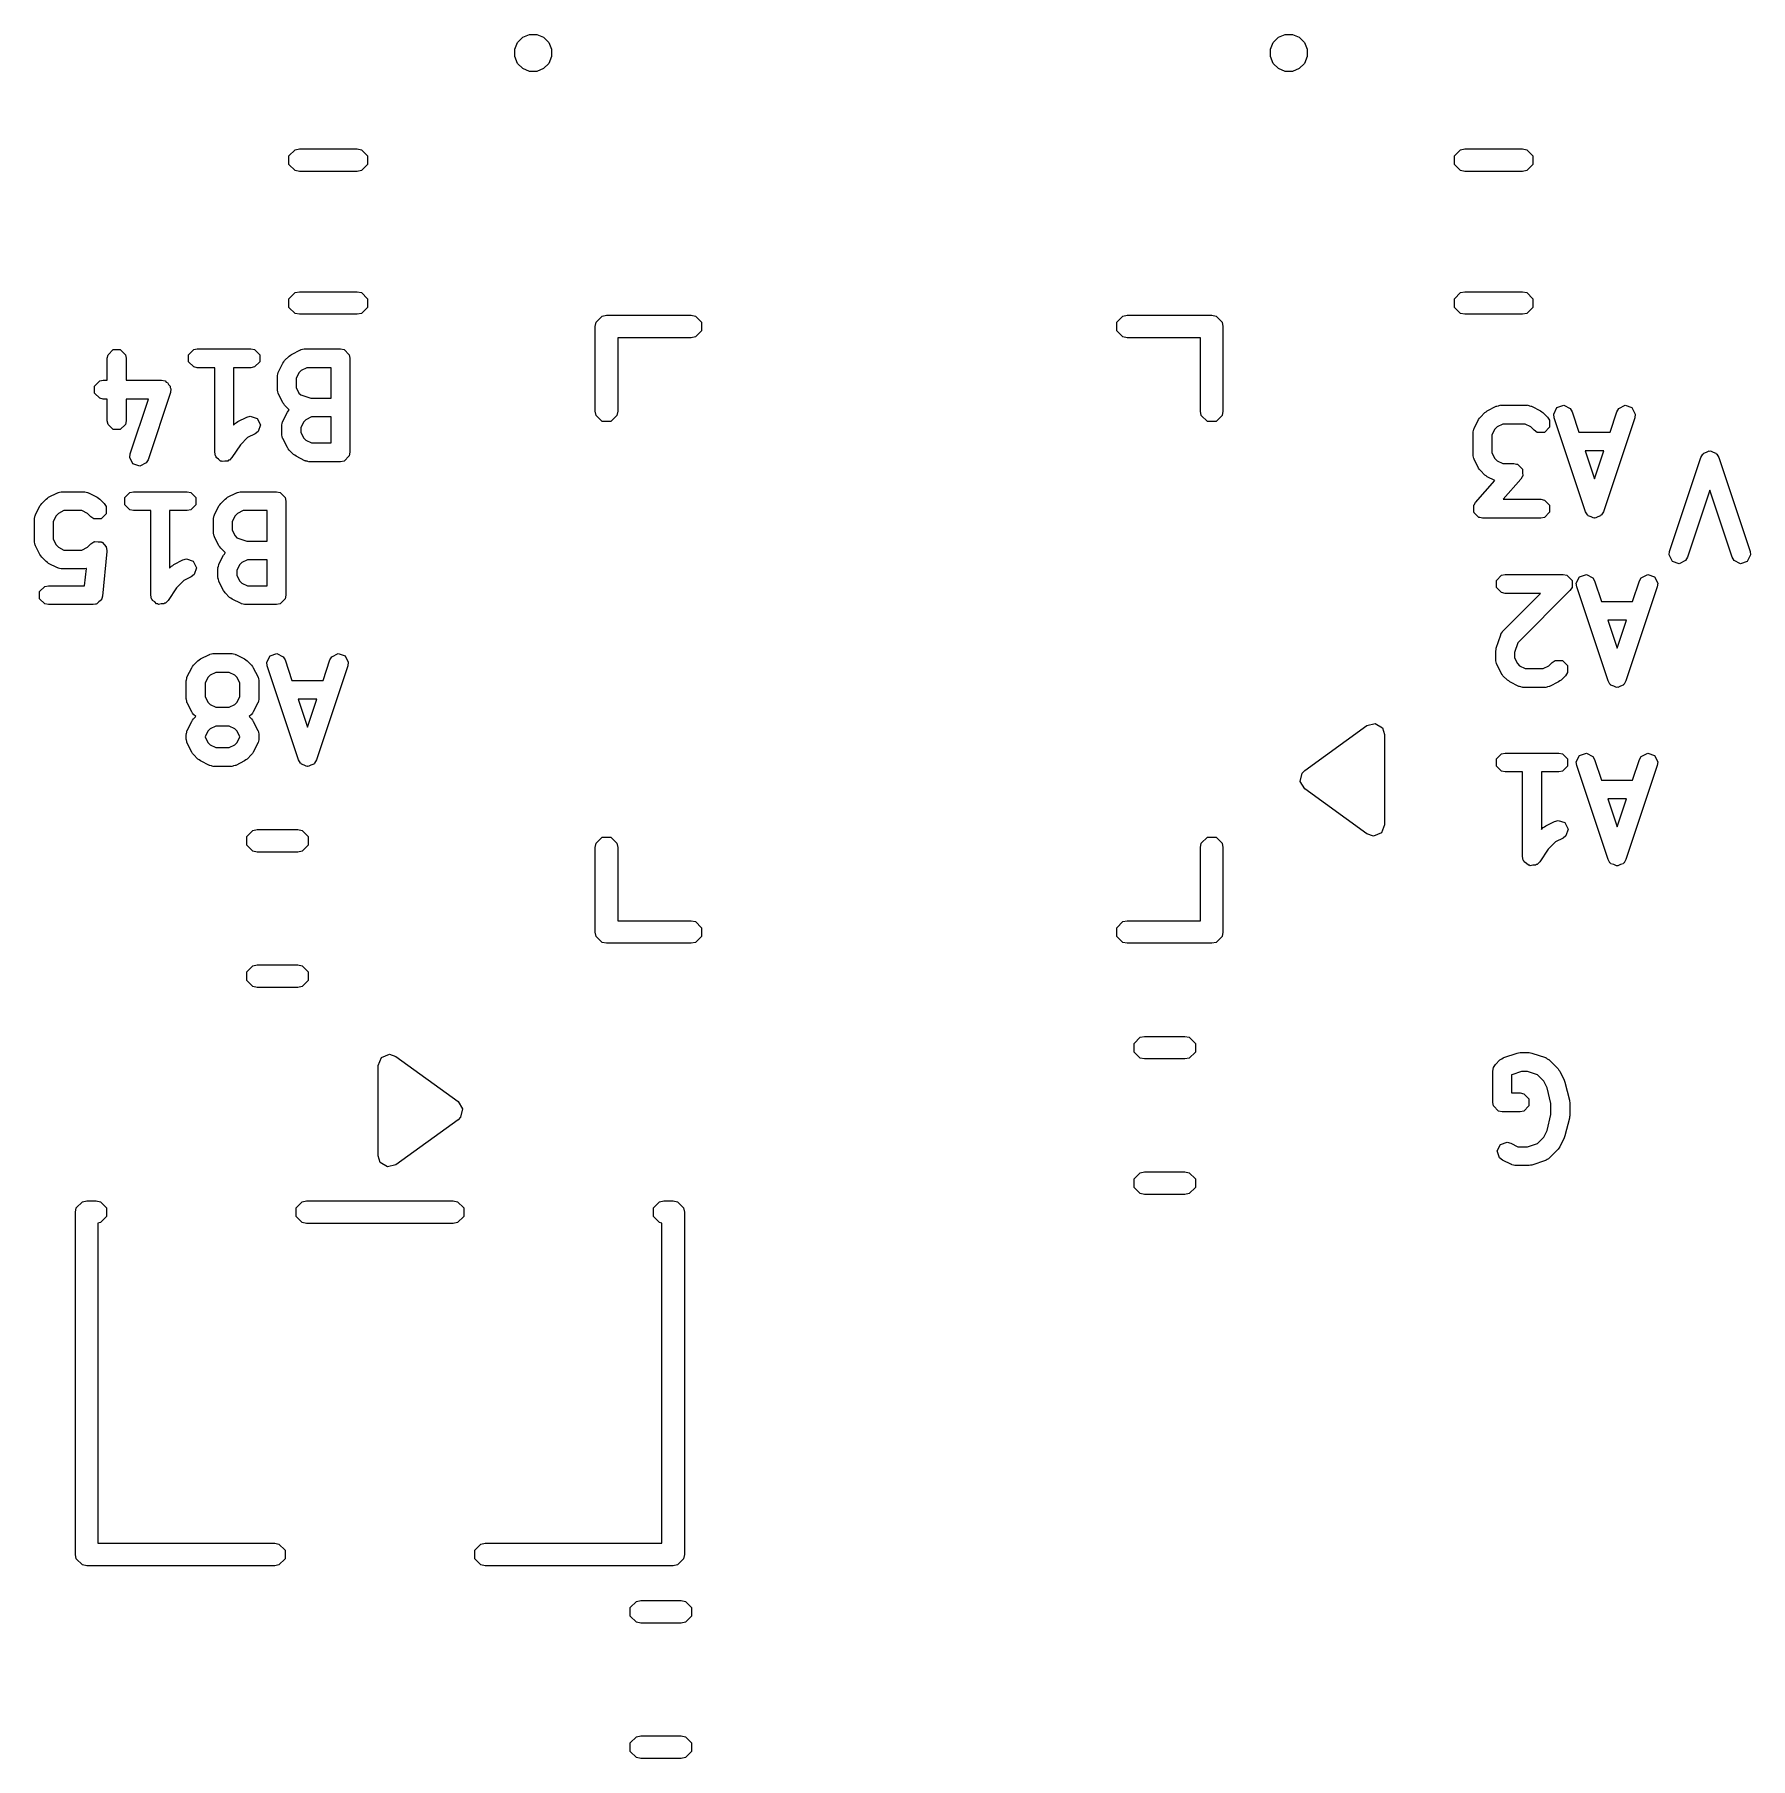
# Model space of a CAD drawing. Header units: millimetres. Extents: x 140.34 to 149.47, y -51.67 to -42.5.
import ezdxf

# ---------------------------------------------------------------- set-up
doc = ezdxf.new("R2010")
doc.units = ezdxf.units.MM
doc.layers.add('F.Silkscreen', color=41, linetype='CONTINUOUS', true_color=0xf2eda1)

msp = doc.modelspace()

# ---------------------------------------------------------------- linework, layer by layer
at = {"layer": 'F.Silkscreen', "linetype": 'CONTINUOUS'}
for p, q in [((142.906853, -42.544443), (142.934443, -42.516853)), ((142.934443, -42.516853), (142.970491, -42.501921)), ((142.970491, -42.501921), (143.009509, -42.501921)), ((143.009509, -42.501921), (143.045557, -42.516853)), ((143.045557, -42.516853), (143.073147, -42.544443)), ((146.926853, -42.544443), (146.954443, -42.516853)), ((146.954443, -42.516853), (146.990491, -42.501921)), ((146.990491, -42.501921), (147.029509, -42.501921)), ((147.029509, -42.501921), (147.065557, -42.516853)), ((147.065557, -42.516853), (147.093147, -42.544443)), ((142.891921, -42.580491), (142.906853, -42.544443)), ((142.891921, -42.619509), (142.891921, -42.580491)), ((142.906853, -42.655557), (142.891921, -42.619509)), ((143.073147, -42.544443), (143.088079, -42.580491)), ((143.088079, -42.619509), (143.073147, -42.655557)), ((143.088079, -42.580491), (143.088079, -42.619509)), ((146.911921, -42.580491), (146.926853, -42.544443)), ((146.911921, -42.619509), (146.911921, -42.580491)), ((146.926853, -42.655557), (146.911921, -42.619509)), ((147.093147, -42.544443), (147.108079, -42.580491)), ((147.108079, -42.619509), (147.093147, -42.655557)), ((147.108079, -42.580491), (147.108079, -42.619509)), ((142.934443, -42.683147), (142.906853, -42.655557)), ((142.970491, -42.698079), (142.934443, -42.683147)), ((143.009509, -42.698079), (142.970491, -42.698079)), ((143.045557, -42.683147), (143.009509, -42.698079)), ((143.073147, -42.655557), (143.045557, -42.683147)), ((146.954443, -42.683147), (146.926853, -42.655557)), ((146.990491, -42.698079), (146.954443, -42.683147)), ((147.029509, -42.698079), (146.990491, -42.698079)), ((147.065557, -42.683147), (147.029509, -42.698079)), ((147.093147, -42.655557), (147.065557, -42.683147)), ((141.690926, -43.147039), (141.723398, -43.114567)), ((141.690926, -43.192961), (141.690926, -43.147039)), ((141.723398, -43.114567), (141.746359, -43.11)), ((141.746359, -43.11), (142.053641, -43.11)), ((142.053641, -43.11), (142.076602, -43.114567)), ((142.076602, -43.114567), (142.109074, -43.147039)), ((142.109074, -43.147039), (142.109074, -43.192961)), ((147.890926, -43.147039), (147.923398, -43.114567)), ((147.890926, -43.192961), (147.890926, -43.147039)), ((147.923398, -43.114567), (147.946359, -43.11)), ((147.946359, -43.11), (148.253641, -43.11)), ((148.253641, -43.11), (148.276602, -43.114567)), ((148.276602, -43.114567), (148.309074, -43.147039)), ((148.309074, -43.147039), (148.309074, -43.192961)), ((141.723398, -43.225433), (141.690926, -43.192961)), ((141.746359, -43.23), (141.723398, -43.225433)), ((142.053641, -43.23), (141.746359, -43.23)), ((142.076602, -43.225433), (142.053641, -43.23)), ((142.109074, -43.192961), (142.076602, -43.225433)), ((147.923398, -43.225433), (147.890926, -43.192961)), ((147.946359, -43.23), (147.923398, -43.225433)), ((148.253641, -43.23), (147.946359, -43.23)), ((148.276602, -43.225433), (148.253641, -43.23)), ((148.309074, -43.192961), (148.276602, -43.225433)), ((141.690926, -43.907039), (141.723398, -43.874567)), ((141.690926, -43.952961), (141.690926, -43.907039)), ((141.723398, -43.874567), (141.746359, -43.87)), ((141.746359, -43.87), (142.053641, -43.87)), ((142.053641, -43.87), (142.076602, -43.874567)), ((142.076602, -43.874567), (142.109074, -43.907039)), ((142.109074, -43.907039), (142.109074, -43.952961)), ((147.890926, -43.907039), (147.923398, -43.874567)), ((147.890926, -43.952961), (147.890926, -43.907039)), ((147.923398, -43.874567), (147.946359, -43.87)), ((147.946359, -43.87), (148.253641, -43.87)), ((148.253641, -43.87), (148.276602, -43.874567)), ((148.276602, -43.874567), (148.309074, -43.907039)), ((148.309074, -43.907039), (148.309074, -43.952961)), ((141.723398, -43.985433), (141.690926, -43.952961)), ((141.746359, -43.99), (141.723398, -43.985433)), ((142.053641, -43.99), (141.746359, -43.99)), ((142.076602, -43.985433), (142.053641, -43.99)), ((142.109074, -43.952961), (142.076602, -43.985433)), ((143.324567, -44.032039), (143.357039, -43.999567)), ((143.357039, -43.999567), (143.38, -43.995)), ((143.38, -43.995), (143.83, -43.995)), ((143.83, -43.995), (143.852961, -43.999567)), ((143.852961, -43.999567), (143.885433, -44.032039)), ((146.094567, -44.032039), (146.127039, -43.999567)), ((146.127039, -43.999567), (146.15, -43.995)), ((146.15, -43.995), (146.6, -43.995)), ((146.6, -43.995), (146.622961, -43.999567)), ((146.622961, -43.999567), (146.655433, -44.032039)), ((147.923398, -43.985433), (147.890926, -43.952961)), ((147.946359, -43.99), (147.923398, -43.985433)), ((148.253641, -43.99), (147.946359, -43.99)), ((148.276602, -43.985433), (148.253641, -43.99)), ((148.309074, -43.952961), (148.276602, -43.985433)), ((143.32, -44.055), (143.324567, -44.032039)), ((143.32, -44.505), (143.32, -44.055)), ((143.885433, -44.077961), (143.852961, -44.110433)), ((143.885433, -44.032039), (143.885433, -44.077961)), ((146.094567, -44.077961), (146.094567, -44.032039)), ((146.127039, -44.110433), (146.094567, -44.077961)), ((146.655433, -44.032039), (146.66, -44.055)), ((146.66, -44.055), (146.66, -44.505)), ((140.728493, -44.204756), (140.755553, -44.177696)), ((140.755553, -44.177696), (140.793821, -44.177696)), ((140.793821, -44.177696), (140.820881, -44.204756)), ((141.157064, -44.204756), (141.184124, -44.177696)), ((141.184124, -44.177696), (141.203258, -44.17389)), ((141.203258, -44.17389), (141.488972, -44.17389)), ((141.488972, -44.17389), (141.508106, -44.177696)), ((141.508106, -44.177696), (141.535166, -44.204756)), ((141.704707, -44.202979), (141.752326, -44.179169)), ((141.752326, -44.179169), (141.754741, -44.178507)), ((141.754741, -44.178507), (141.755553, -44.177696)), ((141.755553, -44.177696), (141.763414, -44.176132)), ((141.763414, -44.176132), (141.771142, -44.174016)), ((141.771142, -44.174016), (141.77223, -44.174378)), ((141.77223, -44.174378), (141.774687, -44.17389)), ((141.774687, -44.17389), (141.965163, -44.17389)), ((141.965163, -44.17389), (141.984297, -44.177696)), ((141.984297, -44.177696), (142.011357, -44.204756)), ((143.83, -44.115), (143.44, -44.115)), ((143.44, -44.115), (143.44, -44.505)), ((143.852961, -44.110433), (143.83, -44.115)), ((146.15, -44.115), (146.127039, -44.110433)), ((146.54, -44.115), (146.15, -44.115)), ((146.54, -44.505), (146.54, -44.115)), ((140.724687, -44.22389), (140.728493, -44.204756)), ((140.724687, -44.340557), (140.724687, -44.22389)), ((140.820881, -44.204756), (140.824687, -44.22389)), ((140.824687, -44.22389), (140.824687, -44.340557)), ((141.157064, -44.243024), (141.157064, -44.204756)), ((141.184124, -44.270084), (141.157064, -44.243024)), ((141.203258, -44.27389), (141.184124, -44.270084)), ((141.296115, -44.27389), (141.203258, -44.27389)), ((141.296115, -44.72389), (141.296115, -44.27389)), ((141.488972, -44.27389), (141.396115, -44.27389)), ((141.396115, -44.27389), (141.396115, -44.579369)), ((141.508106, -44.270084), (141.488972, -44.27389)), ((141.535166, -44.243024), (141.508106, -44.270084)), ((141.535166, -44.204756), (141.535166, -44.243024)), ((141.634727, -44.296768), (141.658536, -44.249149)), ((141.658536, -44.249149), (141.663452, -44.242814)), ((141.663452, -44.242814), (141.667903, -44.236153)), ((141.667903, -44.236153), (141.691714, -44.212344)), ((141.691714, -44.212344), (141.698372, -44.207895)), ((141.698372, -44.207895), (141.704707, -44.202979)), ((141.78649, -44.27389), (141.756686, -44.288792)), ((141.915163, -44.27389), (141.78649, -44.27389)), ((141.915163, -44.435795), (141.915163, -44.27389)), ((142.011357, -44.204756), (142.015163, -44.22389)), ((142.015163, -44.22389), (142.015163, -44.72389)), ((140.657065, -44.371423), (140.684125, -44.344363)), ((140.657065, -44.409691), (140.657065, -44.371423)), ((140.684125, -44.344363), (140.703259, -44.340557)), ((140.703259, -44.340557), (140.724687, -44.340557)), ((140.824687, -44.340557), (141.012782, -44.340557)), ((141.012782, -44.340557), (141.031916, -44.344363)), ((141.031916, -44.344363), (141.037734, -44.350181)), ((141.037734, -44.350181), (141.045542, -44.352784)), ((141.045542, -44.352784), (141.050747, -44.363194)), ((141.050747, -44.363194), (141.058976, -44.371423)), ((141.058976, -44.371423), (141.058976, -44.379652)), ((141.629449, -44.319128), (141.629937, -44.316671)), ((141.629449, -44.390557), (141.629449, -44.319128)), ((141.629575, -44.315584), (141.631691, -44.307854)), ((141.629937, -44.316671), (141.629575, -44.315584)), ((141.631691, -44.307854), (141.633255, -44.299994)), ((141.633255, -44.299994), (141.634065, -44.299183)), ((141.634065, -44.299183), (141.634727, -44.296768)), ((141.74435, -44.301128), (141.729449, -44.330931)), ((141.729449, -44.330931), (141.729449, -44.378753)), ((141.756686, -44.288792), (141.74435, -44.301128)), ((140.684125, -44.436751), (140.657065, -44.409691)), ((140.703259, -44.440557), (140.684125, -44.436751)), ((140.724687, -44.440557), (140.703259, -44.440557)), ((140.724687, -44.557223), (140.724687, -44.440557)), ((140.943411, -44.440557), (140.824687, -44.440557)), ((140.824687, -44.440557), (140.824687, -44.557223)), ((140.846301, -44.731889), (140.943411, -44.440557)), ((141.060216, -44.406368), (140.941169, -44.763511)), ((141.058976, -44.379652), (141.062656, -44.387012)), ((141.062656, -44.387012), (141.060216, -44.406368)), ((141.629937, -44.393013), (141.629449, -44.390557)), ((141.629575, -44.394101), (141.629937, -44.393013)), ((141.631691, -44.40183), (141.629575, -44.394101)), ((141.633255, -44.409691), (141.631691, -44.40183)), ((141.634065, -44.410501), (141.633255, -44.409691)), ((141.634727, -44.412917), (141.634065, -44.410501)), ((141.658536, -44.460536), (141.634727, -44.412917)), ((141.663452, -44.46687), (141.658536, -44.460536)), ((141.729449, -44.378753), (141.74435, -44.408556)), ((141.74435, -44.408556), (141.754077, -44.418283)), ((141.754077, -44.418283), (141.80661, -44.435795)), ((141.80661, -44.435795), (141.915163, -44.435795)), ((141.418993, -44.56012), (141.466611, -44.536312)), ((141.466611, -44.536312), (141.485427, -44.531159)), ((141.485427, -44.531159), (141.521732, -44.543261)), ((141.521732, -44.543261), (141.538846, -44.577489)), ((141.658537, -44.558672), (141.682347, -44.511053)), ((141.667903, -44.473532), (141.663452, -44.46687)), ((141.691714, -44.497341), (141.667903, -44.473532)), ((141.682347, -44.511053), (141.68726, -44.504721)), ((141.68726, -44.504721), (141.691712, -44.498059)), ((141.691712, -44.498059), (141.692143, -44.497627)), ((141.692143, -44.497627), (141.691714, -44.497341)), ((141.780493, -44.550697), (141.76816, -44.563032)), ((141.8103, -44.535795), (141.780493, -44.550697)), ((141.915163, -44.535795), (141.8103, -44.535795)), ((141.915163, -44.67389), (141.915163, -44.535795)), ((143.324567, -44.527961), (143.32, -44.505)), ((143.357039, -44.560433), (143.324567, -44.527961)), ((143.435433, -44.527961), (143.402961, -44.560433)), ((143.44, -44.505), (143.435433, -44.527961)), ((146.544567, -44.527961), (146.54, -44.505)), ((146.577039, -44.560433), (146.544567, -44.527961)), ((146.655433, -44.527961), (146.622961, -44.560433)), ((146.66, -44.505), (146.655433, -44.527961)), ((147.996305, -44.596767), (148.020115, -44.549148)), ((148.020115, -44.549148), (148.02503, -44.542813)), ((148.02503, -44.542813), (148.029481, -44.536154)), ((148.029481, -44.536154), (148.05329, -44.512345)), ((148.05329, -44.512345), (148.059949, -44.507894)), ((148.059949, -44.507894), (148.066284, -44.502979)), ((148.066284, -44.502979), (148.113903, -44.479169)), ((148.113903, -44.479169), (148.116318, -44.478507)), ((148.116318, -44.478507), (148.11713, -44.477696)), ((148.11713, -44.477696), (148.124991, -44.476132)), ((148.124991, -44.476132), (148.132719, -44.474016)), ((148.132719, -44.474016), (148.133807, -44.474378)), ((148.133807, -44.474378), (148.136264, -44.47389)), ((148.136264, -44.47389), (148.279121, -44.47389)), ((148.279121, -44.47389), (148.281577, -44.474378)), ((148.281577, -44.474378), (148.282666, -44.474016)), ((148.282666, -44.474016), (148.290393, -44.476132)), ((148.290393, -44.476132), (148.298255, -44.477696)), ((148.298255, -44.477696), (148.299066, -44.478507)), ((148.299066, -44.478507), (148.301482, -44.479169)), ((148.301482, -44.479169), (148.349101, -44.502979)), ((148.349101, -44.502979), (148.355432, -44.507892)), ((148.355432, -44.507892), (148.362095, -44.512344)), ((148.362095, -44.512344), (148.385905, -44.536153)), ((148.385905, -44.536153), (148.396744, -44.552374)), ((148.396744, -44.552374), (148.396744, -44.590643)), ((148.419723, -44.520346), (148.436837, -44.486117)), ((148.422163, -44.539701), (148.419723, -44.520346)), ((148.58883, -45.039701), (148.422163, -44.539701)), ((148.436837, -44.486117), (148.473141, -44.474016)), ((148.473141, -44.474016), (148.50737, -44.49113)), ((148.50737, -44.49113), (148.517031, -44.508079)), ((148.517031, -44.508079), (148.553254, -44.616747)), ((148.850364, -44.539701), (148.683698, -45.039701)), ((148.719273, -44.616747), (148.755496, -44.508079)), ((148.755496, -44.508079), (148.765157, -44.49113)), ((148.765157, -44.49113), (148.799386, -44.474016)), ((148.799386, -44.474016), (148.83569, -44.486117)), ((148.83569, -44.486117), (148.852804, -44.520346)), ((148.852804, -44.520346), (148.850364, -44.539701)), ((140.728493, -44.576357), (140.724687, -44.557223)), ((140.755553, -44.603417), (140.728493, -44.576357)), ((140.793821, -44.603417), (140.755553, -44.603417)), ((140.820881, -44.576357), (140.793821, -44.603417)), ((140.824687, -44.557223), (140.820881, -44.576357)), ((141.396115, -44.579369), (141.405997, -44.569487)), ((141.405997, -44.569487), (141.412661, -44.565033)), ((141.412661, -44.565033), (141.418993, -44.56012)), ((141.47097, -44.645935), (141.432592, -44.684312)), ((141.511332, -44.625755), (141.47097, -44.645935)), ((141.526744, -44.613794), (141.511332, -44.625755)), ((141.538846, -44.577489), (141.526744, -44.613794)), ((141.653258, -44.581033), (141.653746, -44.578576)), ((141.653258, -44.628652), (141.653258, -44.581033)), ((141.653746, -44.631108), (141.653258, -44.628652)), ((141.653384, -44.577488), (141.6555, -44.56976)), ((141.653746, -44.578576), (141.653384, -44.577488)), ((141.653384, -44.632197), (141.653746, -44.631108)), ((141.6555, -44.639924), (141.653384, -44.632197)), ((141.6555, -44.56976), (141.657064, -44.561899)), ((141.657064, -44.647786), (141.6555, -44.639924)), ((141.657064, -44.561899), (141.657875, -44.561087)), ((141.657875, -44.648597), (141.657064, -44.647786)), ((141.657875, -44.561087), (141.658537, -44.558672)), ((141.76816, -44.563032), (141.753258, -44.592836)), ((141.753258, -44.592836), (141.753258, -44.616848)), ((141.753258, -44.616848), (141.76816, -44.646653)), ((141.76816, -44.646653), (141.780494, -44.658987)), ((143.402961, -44.560433), (143.357039, -44.560433)), ((146.622961, -44.560433), (146.577039, -44.560433)), ((147.991026, -44.619128), (147.991514, -44.616671)), ((147.991026, -44.738176), (147.991026, -44.619128)), ((147.991152, -44.615583), (147.993268, -44.607855)), ((147.991514, -44.616671), (147.991152, -44.615583)), ((147.993268, -44.607855), (147.994832, -44.599994)), ((147.994832, -44.599994), (147.995643, -44.599182)), ((147.995643, -44.599182), (147.996305, -44.596767)), ((148.105928, -44.601126), (148.091026, -44.630931)), ((148.091026, -44.630931), (148.091026, -44.726372)), ((148.118262, -44.588792), (148.105928, -44.601126)), ((148.148067, -44.57389), (148.118262, -44.588792)), ((148.267318, -44.57389), (148.148067, -44.57389)), ((148.297121, -44.588792), (148.267318, -44.57389)), ((148.315196, -44.606865), (148.297121, -44.588792)), ((148.331417, -44.617703), (148.315196, -44.606865)), ((148.369685, -44.617703), (148.331417, -44.617703)), ((148.396744, -44.590643), (148.369685, -44.617703)), ((148.553254, -44.616747), (148.719273, -44.616747)), ((140.843861, -44.751244), (140.846301, -44.731889)), ((141.299921, -44.743024), (141.296115, -44.72389)), ((141.432592, -44.684312), (141.387718, -44.751625)), ((141.658537, -44.651013), (141.657875, -44.648597)), ((141.682347, -44.698632), (141.658537, -44.651013)), ((141.687262, -44.704966), (141.682347, -44.698632)), ((141.691713, -44.711626), (141.687262, -44.704966)), ((141.715522, -44.735435), (141.691713, -44.711626)), ((141.722181, -44.739885), (141.715522, -44.735435)), ((141.728516, -44.744801), (141.722181, -44.739885)), ((141.780494, -44.658987), (141.810299, -44.67389)), ((141.810299, -44.67389), (141.915163, -44.67389)), ((142.015163, -44.72389), (142.011357, -44.743024)), ((147.991514, -44.740632), (147.991026, -44.738176)), ((148.091026, -44.726372), (148.105928, -44.756177)), ((148.68594, -44.716747), (148.586587, -44.716747)), ((148.586587, -44.716747), (148.636263, -44.865776)), ((148.636263, -44.865776), (148.68594, -44.716747)), ((149.202565, -44.750579), (149.212226, -44.73363)), ((149.212226, -44.73363), (149.215568, -44.731959)), ((149.215568, -44.731959), (149.217239, -44.728617)), ((149.217239, -44.728617), (149.232278, -44.723603)), ((149.232278, -44.723603), (149.246455, -44.716516)), ((149.246455, -44.716516), (149.249998, -44.717697)), ((149.249998, -44.717697), (149.253543, -44.716516)), ((149.253543, -44.716516), (149.267722, -44.723605)), ((149.267722, -44.723605), (149.282759, -44.728618)), ((149.282759, -44.728618), (149.284429, -44.731958)), ((149.284429, -44.731958), (149.287772, -44.73363)), ((149.287772, -44.73363), (149.297433, -44.750579)), ((140.860975, -44.785473), (140.843861, -44.751244)), ((140.897279, -44.797574), (140.860975, -44.785473)), ((140.931508, -44.78046), (140.897279, -44.797574)), ((140.941169, -44.763511), (140.931508, -44.78046)), ((141.303561, -44.746664), (141.299921, -44.743024)), ((141.304571, -44.751712), (141.303561, -44.746664)), ((141.316684, -44.759787), (141.304571, -44.751712)), ((141.326981, -44.770084), (141.316684, -44.759787)), ((141.332129, -44.770084), (141.326981, -44.770084)), ((141.336412, -44.772939), (141.332129, -44.770084)), ((141.350687, -44.770084), (141.336412, -44.772939)), ((141.365249, -44.770084), (141.350687, -44.770084)), ((141.368889, -44.766443), (141.365249, -44.770084)), ((141.373937, -44.765434), (141.368889, -44.766443)), ((141.387718, -44.751625), (141.373937, -44.765434)), ((141.776135, -44.768611), (141.728516, -44.744801)), ((141.77855, -44.769272), (141.776135, -44.768611)), ((141.779362, -44.770084), (141.77855, -44.769272)), ((141.787223, -44.771647), (141.779362, -44.770084)), ((141.794951, -44.773764), (141.787223, -44.771647)), ((141.796039, -44.773401), (141.794951, -44.773764)), ((141.798496, -44.77389), (141.796039, -44.773401)), ((141.965163, -44.77389), (141.798496, -44.77389)), ((141.984297, -44.770084), (141.965163, -44.77389)), ((142.011357, -44.743024), (141.984297, -44.770084)), ((147.991152, -44.741721), (147.991514, -44.740632)), ((147.993268, -44.749448), (147.991152, -44.741721)), ((147.994832, -44.75731), (147.993268, -44.749448)), ((147.995643, -44.758121), (147.994832, -44.75731)), ((147.996305, -44.760537), (147.995643, -44.758121)), ((148.020115, -44.808156), (147.996305, -44.760537)), ((148.02503, -44.81449), (148.020115, -44.808156)), ((148.029481, -44.82115), (148.02503, -44.81449)), ((148.05329, -44.844959), (148.029481, -44.82115)), ((148.105928, -44.756177), (148.118262, -44.768511)), ((148.118262, -44.768511), (148.148067, -44.783414)), ((148.148067, -44.783414), (148.207693, -44.783414)), ((148.207693, -44.783414), (148.221639, -44.786188)), ((148.221639, -44.786188), (148.223712, -44.78605)), ((148.223712, -44.78605), (148.224526, -44.786762)), ((148.224526, -44.786762), (148.226827, -44.78722)), ((148.226827, -44.78722), (148.239267, -44.79966)), ((148.239267, -44.79966), (148.252512, -44.811249)), ((148.252512, -44.811249), (148.25263, -44.813023)), ((148.25263, -44.813023), (148.253887, -44.81428)), ((148.253887, -44.81428), (148.253887, -44.831878)), ((148.253887, -44.831878), (148.255057, -44.849433)), ((149.035898, -45.250579), (149.202565, -44.750579)), ((149.297433, -44.750579), (149.464099, -45.250579)), ((148.003397, -44.990965), (148.105708, -44.874037)), ((148.059949, -44.849409), (148.05329, -44.844959)), ((148.066284, -44.854325), (148.059949, -44.849409)), ((148.105708, -44.874037), (148.066284, -44.854325)), ((148.245322, -44.866339), (148.151215, -44.97389)), ((148.252416, -44.854018), (148.245322, -44.866339)), ((148.253887, -44.852548), (148.252416, -44.854018)), ((148.255057, -44.849433), (148.253887, -44.851464)), ((148.253887, -44.851464), (148.253887, -44.852548)), ((140.342347, -45.056767), (140.366157, -45.009148)), ((140.366157, -45.009148), (140.371072, -45.002813)), ((140.371072, -45.002813), (140.375523, -44.996154)), ((140.375523, -44.996154), (140.399332, -44.972345)), ((140.399332, -44.972345), (140.405991, -44.967894)), ((140.405991, -44.967894), (140.412326, -44.962979)), ((140.412326, -44.962979), (140.459945, -44.939169)), ((140.459945, -44.939169), (140.46236, -44.938507)), ((140.46236, -44.938507), (140.463172, -44.937696)), ((140.463172, -44.937696), (140.471033, -44.936132)), ((140.471033, -44.936132), (140.478761, -44.934016)), ((140.478761, -44.934016), (140.479849, -44.934378)), ((140.479849, -44.934378), (140.482306, -44.93389)), ((140.482306, -44.93389), (140.601354, -44.93389)), ((140.601354, -44.93389), (140.60381, -44.934378)), ((140.60381, -44.934378), (140.604899, -44.934016)), ((140.604899, -44.934016), (140.612626, -44.936132)), ((140.612626, -44.936132), (140.620488, -44.937696)), ((140.620488, -44.937696), (140.621299, -44.938507)), ((140.621299, -44.938507), (140.623715, -44.939169)), ((140.623715, -44.939169), (140.671334, -44.962979)), ((140.671334, -44.962979), (140.677668, -44.967894)), ((140.677668, -44.967894), (140.684328, -44.972345)), ((140.684328, -44.972345), (140.708137, -44.996154)), ((140.708137, -44.996154), (140.718976, -45.012375)), ((140.718976, -45.012375), (140.718976, -45.050643)), ((140.817064, -44.964756), (140.844124, -44.937696)), ((140.817064, -45.003024), (140.817064, -44.964756)), ((140.844124, -45.030084), (140.817064, -45.003024)), ((140.844124, -44.937696), (140.863258, -44.93389)), ((140.863258, -44.93389), (141.148972, -44.93389)), ((141.148972, -44.93389), (141.168106, -44.937696)), ((141.168106, -44.937696), (141.195166, -44.964756)), ((141.195166, -45.003024), (141.168106, -45.030084)), ((141.195166, -44.964756), (141.195166, -45.003024)), ((141.294727, -45.056768), (141.318536, -45.009149)), ((141.318536, -45.009149), (141.323452, -45.002814)), ((141.323452, -45.002814), (141.327903, -44.996153)), ((141.327903, -44.996153), (141.351714, -44.972344)), ((141.351714, -44.972344), (141.358372, -44.967895)), ((141.358372, -44.967895), (141.364707, -44.962979)), ((141.364707, -44.962979), (141.412326, -44.939169)), ((141.412326, -44.939169), (141.414741, -44.938507)), ((141.414741, -44.938507), (141.415553, -44.937696)), ((141.415553, -44.937696), (141.423414, -44.936132)), ((141.423414, -44.936132), (141.431142, -44.934016)), ((141.431142, -44.934016), (141.43223, -44.934378)), ((141.43223, -44.934378), (141.434687, -44.93389)), ((141.434687, -44.93389), (141.625163, -44.93389)), ((141.625163, -44.93389), (141.644297, -44.937696)), ((141.644297, -44.937696), (141.671357, -44.964756)), ((141.671357, -44.964756), (141.675163, -44.98389)), ((141.675163, -44.98389), (141.675163, -45.48389)), ((147.993662, -45.007871), (147.994832, -45.005839)), ((147.994832, -45.025425), (147.993662, -45.007871)), ((147.994832, -45.004756), (147.996302, -45.003285)), ((147.994832, -45.005839), (147.994832, -45.004756)), ((147.996302, -45.003285), (148.003397, -44.990965)), ((148.151215, -44.97389), (148.35055, -44.97389)), ((148.35055, -44.97389), (148.369684, -44.977696)), ((148.369684, -44.977696), (148.396744, -45.004756)), ((148.396744, -45.004756), (148.396744, -45.043024)), ((149.249998, -44.924503), (149.130766, -45.282201)), ((149.369231, -45.282201), (149.249998, -44.924503)), ((140.337068, -45.079128), (140.337556, -45.076671)), ((140.337068, -45.198176), (140.337068, -45.079128)), ((140.337194, -45.075583), (140.33931, -45.067855)), ((140.337556, -45.076671), (140.337194, -45.075583)), ((140.33931, -45.067855), (140.340874, -45.059994)), ((140.340874, -45.059994), (140.341685, -45.059182)), ((140.341685, -45.059182), (140.342347, -45.056767)), ((140.45197, -45.061126), (140.437068, -45.090931)), ((140.437068, -45.090931), (140.437068, -45.186372)), ((140.464304, -45.048792), (140.45197, -45.061126)), ((140.494109, -45.03389), (140.464304, -45.048792)), ((140.589551, -45.03389), (140.494109, -45.03389)), ((140.619355, -45.048792), (140.589551, -45.03389)), ((140.637427, -45.066864), (140.619355, -45.048792)), ((140.653648, -45.077703), (140.637427, -45.066864)), ((140.691916, -45.077703), (140.653648, -45.077703)), ((140.718976, -45.050643), (140.691916, -45.077703)), ((140.863258, -45.03389), (140.844124, -45.030084)), ((140.956115, -45.03389), (140.863258, -45.03389)), ((140.956115, -45.48389), (140.956115, -45.03389)), ((141.148972, -45.03389), (141.056115, -45.03389)), ((141.056115, -45.03389), (141.056115, -45.339369)), ((141.168106, -45.030084), (141.148972, -45.03389)), ((141.289449, -45.079128), (141.289937, -45.076671)), ((141.289449, -45.150557), (141.289449, -45.079128)), ((141.289575, -45.075584), (141.291691, -45.067854)), ((141.289937, -45.076671), (141.289575, -45.075584)), ((141.291691, -45.067854), (141.293255, -45.059994)), ((141.293255, -45.059994), (141.294065, -45.059183)), ((141.294065, -45.059183), (141.294727, -45.056768)), ((141.40435, -45.061128), (141.389449, -45.090931)), ((141.389449, -45.090931), (141.389449, -45.138753)), ((141.416686, -45.048792), (141.40435, -45.061128)), ((141.44649, -45.03389), (141.416686, -45.048792)), ((141.575163, -45.03389), (141.44649, -45.03389)), ((141.575163, -45.195795), (141.575163, -45.03389)), ((147.994832, -45.043024), (147.994832, -45.025425)), ((147.996088, -45.04428), (147.994832, -45.043024)), ((147.996207, -45.046055), (147.996088, -45.04428)), ((148.009451, -45.057643), (147.996207, -45.046055)), ((148.021892, -45.070084), (148.009451, -45.057643)), ((148.024192, -45.070541), (148.021892, -45.070084)), ((148.025007, -45.071254), (148.024192, -45.070541)), ((148.027079, -45.071115), (148.025007, -45.071254)), ((148.041026, -45.07389), (148.027079, -45.071115)), ((148.35055, -45.07389), (148.041026, -45.07389)), ((148.369684, -45.070084), (148.35055, -45.07389)), ((148.396744, -45.043024), (148.369684, -45.070084)), ((148.598491, -45.05665), (148.58883, -45.039701)), ((148.601833, -45.05832), (148.598491, -45.05665)), ((148.603504, -45.061663), (148.601833, -45.05832)), ((148.618543, -45.066676), (148.603504, -45.061663)), ((148.63272, -45.073764), (148.618543, -45.066676)), ((148.636263, -45.072582), (148.63272, -45.073764)), ((148.639808, -45.073764), (148.636263, -45.072582)), ((148.653987, -45.066674), (148.639808, -45.073764)), ((148.669024, -45.061662), (148.653987, -45.066674)), ((148.670694, -45.058321), (148.669024, -45.061662)), ((148.674037, -45.05665), (148.670694, -45.058321)), ((148.683698, -45.039701), (148.674037, -45.05665)), ((140.337556, -45.200632), (140.337068, -45.198176)), ((140.437068, -45.186372), (140.45197, -45.216177)), ((140.656293, -45.199601), (140.658339, -45.197927)), ((140.658339, -45.197927), (140.675078, -45.199601)), ((141.289937, -45.153013), (141.289449, -45.150557)), ((141.289575, -45.154101), (141.289937, -45.153013)), ((141.291691, -45.16183), (141.289575, -45.154101)), ((141.293255, -45.169691), (141.291691, -45.16183)), ((141.294065, -45.170501), (141.293255, -45.169691)), ((141.294727, -45.172917), (141.294065, -45.170501)), ((141.318536, -45.220536), (141.294727, -45.172917)), ((141.389449, -45.138753), (141.40435, -45.168556)), ((141.40435, -45.168556), (141.414077, -45.178283)), ((141.414077, -45.178283), (141.46661, -45.195795)), ((141.46661, -45.195795), (141.575163, -45.195795)), ((140.337194, -45.201721), (140.337556, -45.200632)), ((140.33931, -45.209448), (140.337194, -45.201721)), ((140.340874, -45.21731), (140.33931, -45.209448)), ((140.341685, -45.218121), (140.340874, -45.21731)), ((140.342347, -45.220537), (140.341685, -45.218121)), ((140.366157, -45.268156), (140.342347, -45.220537)), ((140.371072, -45.27449), (140.366157, -45.268156)), ((140.375523, -45.28115), (140.371072, -45.27449)), ((140.399332, -45.304959), (140.375523, -45.28115)), ((140.45197, -45.216177), (140.464304, -45.228511)), ((140.464304, -45.228511), (140.494109, -45.243414)), ((140.494109, -45.243414), (140.589551, -45.243414)), ((140.589551, -45.243414), (140.619355, -45.228511)), ((140.619355, -45.228511), (140.637427, -45.21044)), ((140.637427, -45.21044), (140.653648, -45.199601)), ((140.653648, -45.199601), (140.656293, -45.199601)), ((140.675078, -45.199601), (140.691916, -45.199601)), ((140.691916, -45.199601), (140.693786, -45.201471)), ((140.693786, -45.201471), (140.696417, -45.201735)), ((140.696417, -45.201735), (140.707071, -45.214756)), ((140.722534, -45.250771), (140.698725, -45.488865)), ((140.707071, -45.214756), (140.718976, -45.226661)), ((140.718976, -45.226661), (140.718976, -45.229305)), ((140.718976, -45.229305), (140.720651, -45.231353)), ((140.720651, -45.231353), (140.722534, -45.250771)), ((141.323452, -45.22687), (141.318536, -45.220536)), ((141.318537, -45.318672), (141.342347, -45.271053)), ((141.327903, -45.233532), (141.323452, -45.22687)), ((141.351714, -45.257341), (141.327903, -45.233532)), ((141.342347, -45.271053), (141.34726, -45.264721)), ((141.34726, -45.264721), (141.351712, -45.258059)), ((141.351712, -45.258059), (141.352143, -45.257627)), ((141.352143, -45.257627), (141.351714, -45.257341)), ((149.033458, -45.269934), (149.035898, -45.250579)), ((149.050572, -45.304163), (149.033458, -45.269934)), ((149.130766, -45.282201), (149.121105, -45.29915)), ((149.378892, -45.29915), (149.369231, -45.282201)), ((149.466539, -45.269934), (149.449425, -45.304163)), ((149.464099, -45.250579), (149.466539, -45.269934)), ((140.405991, -45.309409), (140.399332, -45.304959)), ((140.412326, -45.314325), (140.405991, -45.309409)), ((140.459945, -45.338135), (140.412326, -45.314325)), ((140.46236, -45.338796), (140.459945, -45.338135)), ((140.463172, -45.339608), (140.46236, -45.338796)), ((140.471033, -45.341171), (140.463172, -45.339608)), ((140.478761, -45.343288), (140.471033, -45.341171)), ((140.479849, -45.342925), (140.478761, -45.343288)), ((140.482306, -45.343414), (140.479849, -45.342925)), ((140.601354, -45.343414), (140.482306, -45.343414)), ((140.60381, -45.342925), (140.601354, -45.343414)), ((140.603723, -45.43389), (140.613002, -45.341096)), ((140.604899, -45.343288), (140.60381, -45.342925)), ((140.612626, -45.341171), (140.604899, -45.343288)), ((140.613002, -45.341096), (140.612626, -45.341171)), ((141.056115, -45.339369), (141.065997, -45.329487)), ((141.065997, -45.329487), (141.072661, -45.325033)), ((141.072661, -45.325033), (141.078993, -45.32012)), ((141.078993, -45.32012), (141.126611, -45.296312)), ((141.126611, -45.296312), (141.145427, -45.291159)), ((141.145427, -45.291159), (141.181732, -45.303261)), ((141.186744, -45.373794), (141.171332, -45.385755)), ((141.181732, -45.303261), (141.198846, -45.337489)), ((141.198846, -45.337489), (141.186744, -45.373794)), ((141.313258, -45.341033), (141.313746, -45.338576)), ((141.313258, -45.388652), (141.313258, -45.341033)), ((141.313384, -45.337488), (141.3155, -45.32976)), ((141.313746, -45.338576), (141.313384, -45.337488)), ((141.3155, -45.32976), (141.317064, -45.321899)), ((141.317064, -45.321899), (141.317875, -45.321087)), ((141.317875, -45.321087), (141.318537, -45.318672)), ((141.42816, -45.323032), (141.413258, -45.352836)), ((141.413258, -45.352836), (141.413258, -45.376848)), ((141.413258, -45.376848), (141.42816, -45.406653)), ((141.440493, -45.310697), (141.42816, -45.323032)), ((141.4703, -45.295795), (141.440493, -45.310697)), ((141.575163, -45.295795), (141.4703, -45.295795)), ((141.575163, -45.43389), (141.575163, -45.295795)), ((148.114832, -45.404756), (148.141892, -45.377696)), ((148.141892, -45.377696), (148.161026, -45.37389)), ((148.161026, -45.37389), (148.47055, -45.37389)), ((148.47055, -45.37389), (148.489684, -45.377696)), ((148.489684, -45.377696), (148.489685, -45.377696)), ((148.489685, -45.377696), (148.516744, -45.404755)), ((148.556837, -45.386117), (148.593141, -45.374016)), ((148.593141, -45.374016), (148.62737, -45.39113)), ((148.885157, -45.39113), (148.919386, -45.374016)), ((148.919386, -45.374016), (148.95569, -45.386117)), ((149.086876, -45.316264), (149.050572, -45.304163)), ((149.121105, -45.29915), (149.086876, -45.316264)), ((149.413121, -45.316264), (149.378892, -45.29915)), ((149.449425, -45.304163), (149.413121, -45.316264)), ((140.364684, -45.464756), (140.391744, -45.437696)), ((140.364684, -45.503024), (140.364684, -45.464756)), ((140.391744, -45.437696), (140.410878, -45.43389)), ((140.410878, -45.43389), (140.603723, -45.43389)), ((141.092592, -45.444312), (141.047718, -45.511625)), ((141.13097, -45.405935), (141.092592, -45.444312)), ((141.171332, -45.385755), (141.13097, -45.405935)), ((141.313746, -45.391108), (141.313258, -45.388652)), ((141.313384, -45.392197), (141.313746, -45.391108)), ((141.3155, -45.399924), (141.313384, -45.392197)), ((141.317064, -45.407786), (141.3155, -45.399924)), ((141.317875, -45.408597), (141.317064, -45.407786)), ((141.318537, -45.411013), (141.317875, -45.408597)), ((141.342347, -45.458632), (141.318537, -45.411013)), ((141.347262, -45.464966), (141.342347, -45.458632)), ((141.351713, -45.471626), (141.347262, -45.464966)), ((141.375522, -45.495435), (141.351713, -45.471626)), ((141.42816, -45.406653), (141.440494, -45.418987)), ((141.440494, -45.418987), (141.470299, -45.43389)), ((141.470299, -45.43389), (141.575163, -45.43389)), ((148.114832, -45.443024), (148.114832, -45.404756)), ((148.141892, -45.470084), (148.114832, -45.443024)), ((148.161026, -45.47389), (148.141892, -45.470084)), ((148.505906, -45.459245), (148.228537, -45.736612)), ((148.516744, -45.443024), (148.505906, -45.459245)), ((148.516744, -45.404755), (148.516744, -45.443024)), ((148.539723, -45.420346), (148.556837, -45.386117)), ((148.542163, -45.439701), (148.539723, -45.420346)), ((148.70883, -45.939701), (148.542163, -45.439701)), ((148.62737, -45.39113), (148.637031, -45.408079)), ((148.637031, -45.408079), (148.673254, -45.516747)), ((148.970364, -45.439701), (148.803698, -45.939701)), ((148.839273, -45.516747), (148.875496, -45.408079)), ((148.875496, -45.408079), (148.885157, -45.39113)), ((148.95569, -45.386117), (148.972804, -45.420346)), ((148.972804, -45.420346), (148.970364, -45.439701)), ((140.391744, -45.530084), (140.364684, -45.503024)), ((140.410878, -45.53389), (140.391744, -45.530084)), ((140.648973, -45.53389), (140.410878, -45.53389)), ((140.660934, -45.53151), (140.648973, -45.53389)), ((140.663416, -45.531759), (140.660934, -45.53151)), ((140.664613, -45.530778), (140.663416, -45.531759)), ((140.668107, -45.530084), (140.664613, -45.530778)), ((140.680007, -45.518183), (140.668107, -45.530084)), ((140.693034, -45.507525), (140.680007, -45.518183)), ((140.694073, -45.504117), (140.693034, -45.507525)), ((140.695167, -45.503024), (140.694073, -45.504117)), ((140.698725, -45.488865), (140.695167, -45.500531)), ((140.695167, -45.500531), (140.695167, -45.503024)), ((140.959921, -45.503024), (140.956115, -45.48389)), ((140.963561, -45.506664), (140.959921, -45.503024)), ((140.964571, -45.511712), (140.963561, -45.506664)), ((140.976684, -45.519787), (140.964571, -45.511712)), ((140.986981, -45.530084), (140.976684, -45.519787)), ((140.992129, -45.530084), (140.986981, -45.530084)), ((140.996412, -45.532939), (140.992129, -45.530084)), ((141.010687, -45.530084), (140.996412, -45.532939)), ((141.025249, -45.530084), (141.010687, -45.530084)), ((141.028889, -45.526443), (141.025249, -45.530084)), ((141.033937, -45.525434), (141.028889, -45.526443)), ((141.047718, -45.511625), (141.033937, -45.525434)), ((141.382181, -45.499885), (141.375522, -45.495435)), ((141.388516, -45.504801), (141.382181, -45.499885)), ((141.436135, -45.528611), (141.388516, -45.504801)), ((141.43855, -45.529272), (141.436135, -45.528611)), ((141.439362, -45.530084), (141.43855, -45.529272)), ((141.447223, -45.531647), (141.439362, -45.530084)), ((141.454951, -45.533764), (141.447223, -45.531647)), ((141.456039, -45.533401), (141.454951, -45.533764)), ((141.458496, -45.53389), (141.456039, -45.533401)), ((141.625163, -45.53389), (141.458496, -45.53389)), ((141.644297, -45.530084), (141.625163, -45.53389)), ((141.671357, -45.503024), (141.644297, -45.530084)), ((141.675163, -45.48389), (141.671357, -45.503024)), ((148.149481, -45.674249), (148.349839, -45.47389)), ((148.349839, -45.47389), (148.161026, -45.47389)), ((148.673254, -45.516747), (148.839273, -45.516747)), ((148.80594, -45.616747), (148.706587, -45.616747)), ((148.706587, -45.616747), (148.756263, -45.765776)), ((148.756263, -45.765776), (148.80594, -45.616747)), ((148.113592, -45.765221), (148.137402, -45.693792)), ((148.137402, -45.693792), (148.138642, -45.691616)), ((148.138642, -45.69047), (148.143091, -45.683811)), ((148.138642, -45.691616), (148.138642, -45.69047)), ((148.143091, -45.683811), (148.147063, -45.676844)), ((148.147063, -45.676844), (148.14809, -45.67633)), ((148.14809, -45.67633), (148.149481, -45.674249)), ((148.228537, -45.736612), (148.211026, -45.789147)), ((141.183142, -45.856154), (141.206951, -45.832345)), ((141.206951, -45.832345), (141.21361, -45.827894)), ((141.21361, -45.827894), (141.219945, -45.822979)), ((141.219945, -45.822979), (141.267564, -45.799169)), ((141.267564, -45.799169), (141.269979, -45.798507)), ((141.269979, -45.798507), (141.270791, -45.797696)), ((141.270791, -45.797696), (141.278652, -45.796132)), ((141.278652, -45.796132), (141.28638, -45.794016)), ((141.28638, -45.794016), (141.287468, -45.794378)), ((141.287468, -45.794378), (141.289925, -45.79389)), ((141.289925, -45.79389), (141.385163, -45.79389)), ((141.385163, -45.79389), (141.387619, -45.794378)), ((141.387619, -45.794378), (141.388708, -45.794016)), ((141.388708, -45.794016), (141.396435, -45.796132)), ((141.396435, -45.796132), (141.404297, -45.797696)), ((141.404297, -45.797696), (141.405108, -45.798507)), ((141.405108, -45.798507), (141.407524, -45.799169)), ((141.407524, -45.799169), (141.455143, -45.822979)), ((141.455143, -45.822979), (141.461474, -45.827892)), ((141.461474, -45.827892), (141.468137, -45.832344)), ((141.468137, -45.832344), (141.491947, -45.856153)), ((141.573384, -45.840346), (141.590498, -45.806117)), ((141.575824, -45.859701), (141.573384, -45.840346)), ((141.590498, -45.806117), (141.626802, -45.794016)), ((141.626802, -45.794016), (141.661031, -45.81113)), ((141.661031, -45.81113), (141.670692, -45.828079)), ((141.670692, -45.828079), (141.706915, -45.936747)), ((141.872934, -45.936747), (141.909157, -45.828079)), ((141.909157, -45.828079), (141.918818, -45.81113)), ((141.918818, -45.81113), (141.953047, -45.794016)), ((141.953047, -45.794016), (141.989351, -45.806117)), ((141.989351, -45.806117), (142.006465, -45.840346)), ((142.006465, -45.840346), (142.004025, -45.859701)), ((148.111026, -45.781033), (148.112589, -45.773171)), ((148.111026, -45.828652), (148.111026, -45.781033)), ((148.111514, -45.831108), (148.111026, -45.828652)), ((148.111152, -45.832197), (148.111514, -45.831108)), ((148.113268, -45.839924), (148.111152, -45.832197)), ((148.112589, -45.773171), (148.113592, -45.765221)), ((148.114832, -45.847786), (148.113268, -45.839924)), ((148.211026, -45.789147), (148.211026, -45.816848)), ((148.211026, -45.816848), (148.225928, -45.846653)), ((148.411385, -45.840916), (148.427606, -45.830077)), ((148.427606, -45.830077), (148.465874, -45.830077)), ((148.465874, -45.830077), (148.492934, -45.857137)), ((141.144813, -45.935583), (141.146929, -45.927855)), ((141.146929, -45.927855), (141.148493, -45.919994)), ((141.148493, -45.919994), (141.149304, -45.919182)), ((141.149304, -45.919182), (141.149966, -45.916767)), ((141.149966, -45.916767), (141.173776, -45.869148)), ((141.173776, -45.869148), (141.178691, -45.862813)), ((141.178691, -45.862813), (141.183142, -45.856154)), ((141.259589, -45.921126), (141.244687, -45.950931)), ((141.271923, -45.908792), (141.259589, -45.921126)), ((141.301728, -45.89389), (141.271923, -45.908792)), ((141.37336, -45.89389), (141.301728, -45.89389)), ((141.403163, -45.908792), (141.37336, -45.89389)), ((141.415498, -45.921125), (141.403163, -45.908792)), ((141.430401, -45.950931), (141.415498, -45.921125)), ((141.491947, -45.856153), (141.4964, -45.862817)), ((141.4964, -45.862817), (141.501314, -45.869149)), ((141.501314, -45.869149), (141.525122, -45.916767)), ((141.525122, -45.916767), (141.525783, -45.919182)), ((141.525783, -45.919182), (141.526595, -45.919994)), ((141.526595, -45.919994), (141.528158, -45.927855)), ((141.528158, -45.927855), (141.530275, -45.935583)), ((141.742491, -46.359701), (141.575824, -45.859701)), ((142.004025, -45.859701), (141.837359, -46.359701)), ((148.115643, -45.848597), (148.114832, -45.847786)), ((148.116305, -45.851013), (148.115643, -45.848597)), ((148.140115, -45.898632), (148.116305, -45.851013)), ((148.14503, -45.904966), (148.140115, -45.898632)), ((148.149481, -45.911626), (148.14503, -45.904966)), ((148.17329, -45.935435), (148.149481, -45.911626)), ((148.225928, -45.846653), (148.238262, -45.858987)), ((148.238262, -45.858987), (148.268067, -45.87389)), ((148.268067, -45.87389), (148.363509, -45.87389)), ((148.363509, -45.87389), (148.393313, -45.858987)), ((148.393313, -45.858987), (148.411385, -45.840916)), ((148.482095, -45.911626), (148.458286, -45.935435)), ((148.492934, -45.895405), (148.482095, -45.911626)), ((148.492934, -45.857137), (148.492934, -45.895405)), ((141.144687, -45.939128), (141.145175, -45.936671)), ((141.144687, -46.034366), (141.144687, -45.939128)), ((141.145175, -45.936671), (141.144813, -45.935583)), ((141.244687, -45.950931), (141.244687, -46.022562)), ((141.244687, -46.022562), (141.259589, -46.052366)), ((141.415498, -46.052367), (141.430401, -46.022562)), ((141.430401, -46.022562), (141.430401, -45.950931)), ((141.530275, -45.935583), (141.529912, -45.936671)), ((141.529912, -45.936671), (141.530401, -45.939128)), ((141.530401, -45.939128), (141.530401, -46.034366)), ((141.706915, -45.936747), (141.872934, -45.936747)), ((148.179949, -45.939885), (148.17329, -45.935435)), ((148.186284, -45.944801), (148.179949, -45.939885)), ((148.233903, -45.968611), (148.186284, -45.944801)), ((148.236318, -45.969272), (148.233903, -45.968611)), ((148.23713, -45.970084), (148.236318, -45.969272)), ((148.244991, -45.971647), (148.23713, -45.970084)), ((148.252719, -45.973764), (148.244991, -45.971647)), ((148.253807, -45.973401), (148.252719, -45.973764)), ((148.256264, -45.97389), (148.253807, -45.973401)), ((148.375312, -45.97389), (148.256264, -45.97389)), ((148.377768, -45.973401), (148.375312, -45.97389)), ((148.378857, -45.973764), (148.377768, -45.973401)), ((148.386584, -45.971647), (148.378857, -45.973764)), ((148.394446, -45.970084), (148.386584, -45.971647)), ((148.395257, -45.969272), (148.394446, -45.970084)), ((148.397673, -45.968611), (148.395257, -45.969272)), ((148.445292, -45.944801), (148.397673, -45.968611)), ((148.451626, -45.939885), (148.445292, -45.944801)), ((148.458286, -45.935435), (148.451626, -45.939885)), ((148.718491, -45.95665), (148.70883, -45.939701)), ((148.721833, -45.95832), (148.718491, -45.95665)), ((148.723504, -45.961663), (148.721833, -45.95832)), ((148.738543, -45.966676), (148.723504, -45.961663)), ((148.75272, -45.973764), (148.738543, -45.966676)), ((148.756263, -45.972582), (148.75272, -45.973764)), ((148.759808, -45.973764), (148.756263, -45.972582)), ((148.773987, -45.966674), (148.759808, -45.973764)), ((148.789024, -45.961662), (148.773987, -45.966674)), ((148.790694, -45.958321), (148.789024, -45.961662)), ((148.794037, -45.95665), (148.790694, -45.958321)), ((148.803698, -45.939701), (148.794037, -45.95665)), ((141.145175, -46.036822), (141.144687, -46.034366)), ((141.144813, -46.037911), (141.145175, -46.036822)), ((141.146929, -46.045638), (141.144813, -46.037911)), ((141.148493, -46.0535), (141.146929, -46.045638)), ((141.149304, -46.054311), (141.148493, -46.0535)), ((141.149966, -46.056727), (141.149304, -46.054311)), ((141.173776, -46.104346), (141.149966, -46.056727)), ((141.178689, -46.110677), (141.173776, -46.104346)), ((141.183141, -46.11734), (141.178689, -46.110677)), ((141.259589, -46.052366), (141.271922, -46.064701)), ((141.271922, -46.064701), (141.301729, -46.079604)), ((141.301729, -46.079604), (141.373359, -46.079604)), ((141.373359, -46.079604), (141.403164, -46.064701)), ((141.403164, -46.064701), (141.415498, -46.052367)), ((141.4964, -46.110676), (141.491947, -46.117341)), ((141.501314, -46.104345), (141.4964, -46.110676)), ((141.525122, -46.056727), (141.501314, -46.104345)), ((141.525783, -46.054311), (141.525122, -46.056727)), ((141.526595, -46.0535), (141.525783, -46.054311)), ((141.528158, -46.045638), (141.526595, -46.0535)), ((141.530275, -46.037911), (141.528158, -46.045638)), ((141.530401, -46.034366), (141.529912, -46.036822)), ((141.529912, -46.036822), (141.530275, -46.037911)), ((141.839601, -46.036747), (141.740248, -46.036747)), ((141.740248, -46.036747), (141.789924, -46.185776)), ((141.789924, -46.185776), (141.839601, -46.036747)), ((141.146929, -46.213569), (141.148493, -46.205708)), ((141.148493, -46.205708), (141.149304, -46.204896)), ((141.149304, -46.204896), (141.149966, -46.202481)), ((141.149966, -46.202481), (141.173776, -46.154862)), ((141.173776, -46.154862), (141.178691, -46.148527)), ((141.178691, -46.148527), (141.183142, -46.141868)), ((141.195405, -46.129604), (141.183141, -46.11734)), ((141.183142, -46.141868), (141.195405, -46.129604)), ((141.259589, -46.20684), (141.244687, -46.236645)), ((141.271923, -46.194506), (141.259589, -46.20684)), ((141.301728, -46.179604), (141.271923, -46.194506)), ((141.37336, -46.179604), (141.301728, -46.179604)), ((141.403163, -46.194506), (141.37336, -46.179604)), ((141.415498, -46.206839), (141.403163, -46.194506)), ((141.430401, -46.236645), (141.415498, -46.206839)), ((141.491947, -46.117341), (141.479683, -46.129604)), ((141.479683, -46.129604), (141.491947, -46.141867)), ((141.491947, -46.141867), (141.4964, -46.148531)), ((141.4964, -46.148531), (141.501314, -46.154863)), ((141.501314, -46.154863), (141.525122, -46.202481)), ((141.525122, -46.202481), (141.525783, -46.204896)), ((141.525783, -46.204896), (141.526595, -46.205708)), ((141.526595, -46.205708), (141.528158, -46.213569)), ((147.09471, -46.416476), (147.42471, -46.176476)), ((147.42471, -46.176476), (147.469358, -46.165734)), ((147.469358, -46.165734), (147.508524, -46.18971)), ((147.508524, -46.18971), (147.52, -46.225)), ((141.144687, -46.224842), (141.145175, -46.222385)), ((141.144687, -46.248652), (141.144687, -46.224842)), ((141.145175, -46.251108), (141.144687, -46.248652)), ((141.144813, -46.221297), (141.146929, -46.213569)), ((141.145175, -46.222385), (141.144813, -46.221297)), ((141.144813, -46.252197), (141.145175, -46.251108)), ((141.146929, -46.259924), (141.144813, -46.252197)), ((141.148493, -46.267786), (141.146929, -46.259924)), ((141.149304, -46.268597), (141.148493, -46.267786)), ((141.149966, -46.271013), (141.149304, -46.268597)), ((141.173776, -46.318632), (141.149966, -46.271013)), ((141.244687, -46.236645), (141.244687, -46.236848)), ((141.244687, -46.236848), (141.259589, -46.266653)), ((141.259589, -46.266653), (141.271923, -46.278987)), ((141.271923, -46.278987), (141.301728, -46.29389)), ((141.301728, -46.29389), (141.37336, -46.29389)), ((141.37336, -46.29389), (141.403163, -46.278987)), ((141.403163, -46.278987), (141.415498, -46.266654)), ((141.415498, -46.266654), (141.430401, -46.236848)), ((141.430401, -46.236848), (141.430401, -46.236645)), ((141.525122, -46.271013), (141.501314, -46.318631)), ((141.525783, -46.268597), (141.525122, -46.271013)), ((141.526595, -46.267786), (141.525783, -46.268597)), ((141.528158, -46.259924), (141.526595, -46.267786)), ((141.528158, -46.213569), (141.530275, -46.221297)), ((141.530275, -46.252197), (141.528158, -46.259924)), ((141.530275, -46.221297), (141.529912, -46.222385)), ((141.529912, -46.222385), (141.530401, -46.224842)), ((141.530401, -46.248652), (141.529912, -46.251108)), ((141.529912, -46.251108), (141.530275, -46.252197)), ((141.530401, -46.224842), (141.530401, -46.248652)), ((147.52, -46.225), (147.52, -46.705)), ((141.178691, -46.324966), (141.173776, -46.318632)), ((141.183142, -46.331626), (141.178691, -46.324966)), ((141.206951, -46.355435), (141.183142, -46.331626)), ((141.21361, -46.359885), (141.206951, -46.355435)), ((141.219945, -46.364801), (141.21361, -46.359885)), ((141.267564, -46.388611), (141.219945, -46.364801)), ((141.269979, -46.389272), (141.267564, -46.388611)), ((141.270791, -46.390084), (141.269979, -46.389272)), ((141.278652, -46.391647), (141.270791, -46.390084)), ((141.404297, -46.390084), (141.396435, -46.391647)), ((141.405108, -46.389272), (141.404297, -46.390084)), ((141.407524, -46.388611), (141.405108, -46.389272)), ((141.455143, -46.364801), (141.407524, -46.388611)), ((141.461474, -46.359887), (141.455143, -46.364801)), ((141.468137, -46.355436), (141.461474, -46.359887)), ((141.491947, -46.331627), (141.468137, -46.355436)), ((141.4964, -46.324962), (141.491947, -46.331627)), ((141.501314, -46.318631), (141.4964, -46.324962)), ((141.752152, -46.37665), (141.742491, -46.359701)), ((141.755494, -46.37832), (141.752152, -46.37665)), ((141.757165, -46.381663), (141.755494, -46.37832)), ((141.772204, -46.386676), (141.757165, -46.381663)), ((141.786381, -46.393764), (141.772204, -46.386676)), ((141.807648, -46.386674), (141.793469, -46.393764)), ((141.822685, -46.381662), (141.807648, -46.386674)), ((141.824355, -46.378321), (141.822685, -46.381662)), ((141.827698, -46.37665), (141.824355, -46.378321)), ((141.837359, -46.359701), (141.827698, -46.37665)), ((148.114832, -46.354756), (148.141892, -46.327696)), ((148.114832, -46.393024), (148.114832, -46.354756)), ((148.141892, -46.327696), (148.161026, -46.32389)), ((148.161026, -46.32389), (148.44674, -46.32389)), ((148.44674, -46.32389), (148.465874, -46.327696)), ((148.465874, -46.327696), (148.492934, -46.354756)), ((148.492934, -46.354756), (148.492934, -46.393024)), ((148.539723, -46.370346), (148.556837, -46.336117)), ((148.542163, -46.389701), (148.539723, -46.370346)), ((148.70883, -46.889701), (148.542163, -46.389701)), ((148.556837, -46.336117), (148.593141, -46.324016)), ((148.593141, -46.324016), (148.62737, -46.34113)), ((148.62737, -46.34113), (148.637031, -46.358079)), ((148.637031, -46.358079), (148.673254, -46.466747)), ((148.970364, -46.389701), (148.803698, -46.889701)), ((148.839273, -46.466747), (148.875496, -46.358079)), ((148.875496, -46.358079), (148.885157, -46.34113)), ((148.885157, -46.34113), (148.919386, -46.324016)), ((148.919386, -46.324016), (148.95569, -46.336117)), ((148.95569, -46.336117), (148.972804, -46.370346)), ((148.972804, -46.370346), (148.970364, -46.389701)), ((141.28638, -46.393764), (141.278652, -46.391647)), ((141.287468, -46.393401), (141.28638, -46.393764)), ((141.289925, -46.39389), (141.287468, -46.393401)), ((141.385163, -46.39389), (141.289925, -46.39389)), ((141.387619, -46.393401), (141.385163, -46.39389)), ((141.388708, -46.393764), (141.387619, -46.393401)), ((141.396435, -46.391647), (141.388708, -46.393764)), ((141.789924, -46.392582), (141.786381, -46.393764)), ((141.793469, -46.393764), (141.789924, -46.392582)), ((147.070734, -46.474358), (147.081476, -46.42971)), ((147.09471, -46.513524), (147.070734, -46.474358)), ((147.081476, -46.42971), (147.09471, -46.416476)), ((148.141892, -46.420084), (148.114832, -46.393024)), ((148.161026, -46.42389), (148.141892, -46.420084)), ((148.253883, -46.42389), (148.161026, -46.42389)), ((148.253883, -46.87389), (148.253883, -46.42389)), ((148.44674, -46.42389), (148.353883, -46.42389)), ((148.353883, -46.42389), (148.353883, -46.729369)), ((148.465874, -46.420084), (148.44674, -46.42389)), ((148.492934, -46.393024), (148.465874, -46.420084)), ((148.673254, -46.466747), (148.839273, -46.466747)), ((147.42471, -46.753524), (147.09471, -46.513524)), ((148.80594, -46.566747), (148.706587, -46.566747)), ((148.706587, -46.566747), (148.756263, -46.715776)), ((148.756263, -46.715776), (148.80594, -46.566747)), ((141.466731, -46.767039), (141.499203, -46.734567)), ((141.499203, -46.734567), (141.522164, -46.73)), ((141.522164, -46.73), (141.737836, -46.73)), ((141.737836, -46.73), (141.760797, -46.734567)), ((141.760797, -46.734567), (141.793269, -46.767039)), ((147.46, -46.765), (147.42471, -46.753524)), ((147.502426, -46.747426), (147.46, -46.765)), ((147.52, -46.705), (147.502426, -46.747426)), ((148.353883, -46.729369), (148.363765, -46.719487)), ((148.363765, -46.719487), (148.370429, -46.715033)), ((148.370429, -46.715033), (148.376761, -46.71012)), ((148.376761, -46.71012), (148.424379, -46.686312)), ((148.424379, -46.686312), (148.443195, -46.681159)), ((148.443195, -46.681159), (148.4795, -46.693261)), ((148.4795, -46.693261), (148.496614, -46.727489)), ((148.496614, -46.727489), (148.484512, -46.763794)), ((141.466731, -46.812961), (141.466731, -46.767039)), ((141.499203, -46.845433), (141.466731, -46.812961)), ((141.522164, -46.85), (141.499203, -46.845433)), ((141.760797, -46.845433), (141.737836, -46.85)), ((141.793269, -46.812961), (141.760797, -46.845433)), ((141.793269, -46.767039), (141.793269, -46.812961)), ((143.32, -46.825), (143.324567, -46.802039)), ((143.32, -47.275), (143.32, -46.825)), ((143.324567, -46.802039), (143.357039, -46.769567)), ((143.357039, -46.769567), (143.402961, -46.769567)), ((143.402961, -46.769567), (143.435433, -46.802039)), ((143.435433, -46.802039), (143.44, -46.825)), ((143.44, -46.825), (143.44, -47.215)), ((146.54, -46.825), (146.544567, -46.802039)), ((146.54, -47.215), (146.54, -46.825)), ((146.544567, -46.802039), (146.577039, -46.769567)), ((146.577039, -46.769567), (146.622961, -46.769567)), ((146.622961, -46.769567), (146.655433, -46.802039)), ((146.655433, -46.802039), (146.66, -46.825)), ((146.66, -46.825), (146.66, -47.275)), ((148.39036, -46.834312), (148.345486, -46.901625)), ((148.428738, -46.795935), (148.39036, -46.834312)), ((148.4691, -46.775755), (148.428738, -46.795935)), ((148.484512, -46.763794), (148.4691, -46.775755)), ((141.737836, -46.85), (141.522164, -46.85)), ((148.257689, -46.893024), (148.253883, -46.87389)), ((148.261329, -46.896664), (148.257689, -46.893024)), ((148.262339, -46.901712), (148.261329, -46.896664)), ((148.274452, -46.909787), (148.262339, -46.901712)), ((148.284749, -46.920084), (148.274452, -46.909787)), ((148.289897, -46.920084), (148.284749, -46.920084)), ((148.29418, -46.922939), (148.289897, -46.920084)), ((148.308455, -46.920084), (148.29418, -46.922939)), ((148.323017, -46.920084), (148.308455, -46.920084)), ((148.326657, -46.916443), (148.323017, -46.920084)), ((148.331705, -46.915434), (148.326657, -46.916443)), ((148.345486, -46.901625), (148.331705, -46.915434)), ((148.718491, -46.90665), (148.70883, -46.889701)), ((148.721833, -46.90832), (148.718491, -46.90665)), ((148.723504, -46.911663), (148.721833, -46.90832)), ((148.738543, -46.916676), (148.723504, -46.911663)), ((148.75272, -46.923764), (148.738543, -46.916676)), ((148.756263, -46.922582), (148.75272, -46.923764)), ((148.759808, -46.923764), (148.756263, -46.922582)), ((148.773987, -46.916674), (148.759808, -46.923764)), ((148.789024, -46.911662), (148.773987, -46.916674)), ((148.790694, -46.908321), (148.789024, -46.911662)), ((148.794037, -46.90665), (148.790694, -46.908321)), ((148.803698, -46.889701), (148.794037, -46.90665)), ((143.44, -47.215), (143.83, -47.215)), ((143.83, -47.215), (143.852961, -47.219567)), ((146.127039, -47.219567), (146.15, -47.215)), ((146.15, -47.215), (146.54, -47.215)), ((143.324567, -47.297961), (143.32, -47.275)), ((143.357039, -47.330433), (143.324567, -47.297961)), ((143.852961, -47.219567), (143.885433, -47.252039)), ((143.885433, -47.297961), (143.852961, -47.330433)), ((143.885433, -47.252039), (143.885433, -47.297961)), ((146.094567, -47.252039), (146.127039, -47.219567)), ((146.094567, -47.297961), (146.094567, -47.252039)), ((146.127039, -47.330433), (146.094567, -47.297961)), ((146.655433, -47.297961), (146.622961, -47.330433)), ((146.66, -47.275), (146.655433, -47.297961)), ((143.38, -47.335), (143.357039, -47.330433)), ((143.83, -47.335), (143.38, -47.335)), ((143.852961, -47.330433), (143.83, -47.335)), ((146.15, -47.335), (146.127039, -47.330433)), ((146.6, -47.335), (146.15, -47.335)), ((146.622961, -47.330433), (146.6, -47.335)), ((141.466731, -47.487039), (141.499203, -47.454567)), ((141.466731, -47.532961), (141.466731, -47.487039)), ((141.499203, -47.454567), (141.522164, -47.45)), ((141.522164, -47.45), (141.737836, -47.45)), ((141.737836, -47.45), (141.760797, -47.454567)), ((141.760797, -47.454567), (141.793269, -47.487039)), ((141.793269, -47.487039), (141.793269, -47.532961)), ((141.499203, -47.565433), (141.466731, -47.532961)), ((141.522164, -47.57), (141.499203, -47.565433)), ((141.737836, -47.57), (141.522164, -47.57)), ((141.760797, -47.565433), (141.737836, -47.57)), ((141.793269, -47.532961), (141.760797, -47.565433)), ((146.186731, -47.867039), (146.219203, -47.834567)), ((146.219203, -47.834567), (146.242164, -47.83)), ((146.242164, -47.83), (146.457836, -47.83)), ((146.457836, -47.83), (146.480797, -47.834567)), ((146.480797, -47.834567), (146.513269, -47.867039)), ((142.165, -47.985), (142.182574, -47.942574)), ((142.182574, -47.942574), (142.225, -47.925)), ((142.225, -47.925), (142.26029, -47.936476)), ((142.26029, -47.936476), (142.59029, -48.176476)), ((146.186731, -47.912961), (146.186731, -47.867039)), ((146.219203, -47.945433), (146.186731, -47.912961)), ((146.242164, -47.95), (146.219203, -47.945433)), ((146.480797, -47.945433), (146.457836, -47.95)), ((146.513269, -47.912961), (146.480797, -47.945433)), ((146.513269, -47.867039), (146.513269, -47.912961)), ((148.136287, -47.952427), (148.143254, -47.948455)), ((148.143254, -47.948455), (148.149913, -47.944006)), ((148.149913, -47.944006), (148.15106, -47.944006)), ((148.15106, -47.944006), (148.153235, -47.942766)), ((148.153235, -47.942766), (148.224665, -47.918956)), ((148.224665, -47.918956), (148.232613, -47.917953)), ((148.232613, -47.917953), (148.240476, -47.91639)), ((148.240476, -47.91639), (148.288095, -47.91639)), ((148.288095, -47.91639), (148.295956, -47.917953)), ((148.295956, -47.917953), (148.303907, -47.918956)), ((148.303907, -47.918956), (148.375335, -47.942766)), ((148.375335, -47.942766), (148.37751, -47.944006)), ((148.37751, -47.944006), (148.378657, -47.944006)), ((148.378657, -47.944006), (148.385321, -47.948459)), ((148.385321, -47.948459), (148.392283, -47.952428)), ((142.165, -48.465), (142.165, -47.985)), ((146.457836, -47.95), (146.242164, -47.95)), ((148.095238, -48.014009), (148.099044, -47.994875)), ((148.095238, -48.180676), (148.095238, -48.014009)), ((148.099044, -47.994875), (148.109883, -47.978654)), ((148.109883, -47.978654), (148.133692, -47.954845)), ((148.133692, -47.954845), (148.135773, -47.953454)), ((148.135773, -47.953454), (148.136287, -47.952427)), ((148.196055, -48.033901), (148.195238, -48.034719)), ((148.195238, -48.034719), (148.195238, -48.130676)), ((148.24859, -48.01639), (148.196055, -48.033901)), ((148.279981, -48.01639), (148.24859, -48.01639)), ((148.332514, -48.033901), (148.279981, -48.01639)), ((148.36605, -48.067437), (148.332514, -48.033901)), ((148.392283, -47.952428), (148.392795, -47.953453)), ((148.392795, -47.953453), (148.394878, -47.954845)), ((148.394878, -47.954845), (148.442497, -48.002463)), ((148.442497, -48.002463), (148.446951, -48.009129)), ((148.446951, -48.009129), (148.451863, -48.015458)), ((148.451863, -48.015458), (148.475673, -48.063077)), ((148.195238, -48.130676), (148.240476, -48.130676)), ((148.240476, -48.130676), (148.25961, -48.134482)), ((148.383775, -48.102889), (148.36605, -48.067437)), ((148.404761, -48.18683), (148.383775, -48.102889)), ((148.475673, -48.063077), (148.477119, -48.068358)), ((148.477119, -48.068358), (148.479459, -48.073311)), ((148.479459, -48.073311), (148.503268, -48.168549)), ((142.59029, -48.176476), (142.614266, -48.215642)), ((142.614266, -48.215642), (142.603524, -48.26029)), ((148.099044, -48.19981), (148.095238, -48.180676)), ((148.126104, -48.22687), (148.099044, -48.19981)), ((148.25961, -48.134482), (148.28667, -48.161542)), ((148.28667, -48.19981), (148.25961, -48.22687)), ((148.28667, -48.161542), (148.28667, -48.19981)), ((148.404761, -48.245949), (148.404761, -48.18683)), ((148.503268, -48.168549), (148.503565, -48.174666)), ((148.503565, -48.174666), (148.504761, -48.180676)), ((148.504761, -48.180676), (148.504761, -48.252104)), ((142.59029, -48.273524), (142.26029, -48.513524)), ((142.603524, -48.26029), (142.59029, -48.273524)), ((148.145238, -48.230676), (148.126104, -48.22687)), ((148.240476, -48.230676), (148.145238, -48.230676)), ((148.25961, -48.22687), (148.240476, -48.230676)), ((148.383775, -48.32989), (148.404761, -48.245949)), ((148.503268, -48.264231), (148.479459, -48.359469)), ((148.503565, -48.258113), (148.503268, -48.264231)), ((148.504761, -48.252104), (148.503565, -48.258113)), ((148.119173, -48.439035), (148.136287, -48.404807)), ((148.136287, -48.404807), (148.172592, -48.392706)), ((148.172592, -48.392706), (148.191408, -48.397859)), ((148.191408, -48.397859), (148.228469, -48.41639)), ((148.279981, -48.41639), (148.332514, -48.398878)), ((148.332514, -48.398878), (148.36605, -48.365342)), ((148.36605, -48.365342), (148.383775, -48.32989)), ((148.475673, -48.369703), (148.451863, -48.417322)), ((148.477119, -48.364421), (148.475673, -48.369703)), ((148.479459, -48.359469), (148.477119, -48.364421)), ((142.176476, -48.50029), (142.165, -48.465)), ((148.131274, -48.47534), (148.119173, -48.439035)), ((148.146686, -48.487301), (148.131274, -48.47534)), ((148.194305, -48.511111), (148.146686, -48.487301)), ((148.228469, -48.41639), (148.279981, -48.41639)), ((148.375335, -48.490014), (148.303907, -48.513824)), ((148.37751, -48.488774), (148.375335, -48.490014)), ((148.378657, -48.488774), (148.37751, -48.488774)), ((148.385321, -48.48432), (148.378657, -48.488774)), ((148.392283, -48.480352), (148.385321, -48.48432)), ((148.392795, -48.479326), (148.392283, -48.480352)), ((148.394878, -48.477935), (148.392795, -48.479326)), ((148.442497, -48.430317), (148.394878, -48.477935)), ((148.446951, -48.42365), (148.442497, -48.430317)), ((148.451863, -48.417322), (148.446951, -48.42365)), ((142.215642, -48.524266), (142.176476, -48.50029)), ((142.26029, -48.513524), (142.215642, -48.524266)), ((146.186731, -48.587039), (146.219203, -48.554567)), ((146.186731, -48.632961), (146.186731, -48.587039)), ((146.219203, -48.554567), (146.242164, -48.55)), ((146.242164, -48.55), (146.457836, -48.55)), ((146.457836, -48.55), (146.480797, -48.554567)), ((146.480797, -48.554567), (146.513269, -48.587039)), ((146.513269, -48.587039), (146.513269, -48.632961)), ((148.19672, -48.511772), (148.194305, -48.511111)), ((148.197532, -48.512584), (148.19672, -48.511772)), ((148.205393, -48.514147), (148.197532, -48.512584)), ((148.213121, -48.516264), (148.205393, -48.514147)), ((148.214209, -48.515901), (148.213121, -48.516264)), ((148.216666, -48.51639), (148.214209, -48.515901)), ((148.288095, -48.51639), (148.216666, -48.51639)), ((148.295956, -48.514826), (148.288095, -48.51639)), ((148.303907, -48.513824), (148.295956, -48.514826)), ((146.219203, -48.665433), (146.186731, -48.632961)), ((146.242164, -48.67), (146.219203, -48.665433)), ((146.457836, -48.67), (146.242164, -48.67)), ((146.480797, -48.665433), (146.457836, -48.67)), ((146.513269, -48.632961), (146.480797, -48.665433)), ((140.555, -48.765), (140.559567, -48.742039)), ((140.555, -50.585), (140.555, -48.765)), ((140.559567, -48.742039), (140.592039, -48.709567)), ((140.592039, -48.709567), (140.615, -48.705)), ((140.615, -48.705), (140.665, -48.705)), ((140.665, -48.705), (140.687961, -48.709567)), ((140.687961, -48.709567), (140.720433, -48.742039)), ((140.720433, -48.742039), (140.720433, -48.787961)), ((141.729567, -48.742039), (141.762039, -48.709567)), ((141.729567, -48.787961), (141.729567, -48.742039)), ((141.762039, -48.709567), (141.785, -48.705)), ((141.785, -48.705), (142.565, -48.705)), ((142.565, -48.705), (142.587961, -48.709567)), ((142.587961, -48.709567), (142.620433, -48.742039)), ((142.620433, -48.742039), (142.620433, -48.787961)), ((143.629567, -48.742039), (143.662039, -48.709567)), ((143.629567, -48.787961), (143.629567, -48.742039)), ((143.662039, -48.709567), (143.685, -48.705)), ((143.685, -48.705), (143.735, -48.705)), ((143.735, -48.705), (143.757961, -48.709567)), ((143.757961, -48.709567), (143.790433, -48.742039)), ((143.790433, -48.742039), (143.795, -48.765)), ((143.795, -48.765), (143.795, -50.585)), ((140.687961, -48.820433), (140.675, -48.82301)), ((140.675, -48.82301), (140.675, -50.525)), ((140.720433, -48.787961), (140.687961, -48.820433)), ((141.762039, -48.820433), (141.729567, -48.787961)), ((141.785, -48.825), (141.762039, -48.820433)), ((142.565, -48.825), (141.785, -48.825)), ((142.587961, -48.820433), (142.565, -48.825)), ((142.620433, -48.787961), (142.587961, -48.820433)), ((143.662039, -48.820433), (143.629567, -48.787961)), ((143.675, -48.82301), (143.662039, -48.820433)), ((143.675, -50.525), (143.675, -48.82301)), ((140.559567, -50.607961), (140.555, -50.585)), ((140.675, -50.525), (141.615, -50.525)), ((141.615, -50.525), (141.637961, -50.529567)), ((141.637961, -50.529567), (141.670433, -50.562039)), ((141.670433, -50.562039), (141.670433, -50.607961)), ((142.679567, -50.562039), (142.712039, -50.529567)), ((142.679567, -50.607961), (142.679567, -50.562039)), ((142.712039, -50.529567), (142.735, -50.525)), ((142.735, -50.525), (143.675, -50.525)), ((143.795, -50.585), (143.790433, -50.607961)), ((140.592039, -50.640433), (140.559567, -50.607961)), ((140.615, -50.645), (140.592039, -50.640433)), ((141.615, -50.645), (140.615, -50.645)), ((141.637961, -50.640433), (141.615, -50.645)), ((141.670433, -50.607961), (141.637961, -50.640433)), ((142.712039, -50.640433), (142.679567, -50.607961)), ((142.735, -50.645), (142.712039, -50.640433)), ((143.735, -50.645), (142.735, -50.645)), ((143.757961, -50.640433), (143.735, -50.645)), ((143.790433, -50.607961), (143.757961, -50.640433)), ((143.506731, -50.867039), (143.539203, -50.834567)), ((143.506731, -50.912961), (143.506731, -50.867039)), ((143.539203, -50.834567), (143.562164, -50.83)), ((143.562164, -50.83), (143.777836, -50.83)), ((143.777836, -50.83), (143.800797, -50.834567)), ((143.800797, -50.834567), (143.833269, -50.867039)), ((143.833269, -50.867039), (143.833269, -50.912961)), ((143.539203, -50.945433), (143.506731, -50.912961)), ((143.562164, -50.95), (143.539203, -50.945433)), ((143.777836, -50.95), (143.562164, -50.95)), ((143.800797, -50.945433), (143.777836, -50.95)), ((143.833269, -50.912961), (143.800797, -50.945433)), ((143.506731, -51.587039), (143.539203, -51.554567)), ((143.506731, -51.632961), (143.506731, -51.587039)), ((143.539203, -51.554567), (143.562164, -51.55)), ((143.562164, -51.55), (143.777836, -51.55)), ((143.777836, -51.55), (143.800797, -51.554567)), ((143.800797, -51.554567), (143.833269, -51.587039)), ((143.833269, -51.587039), (143.833269, -51.632961)), ((143.539203, -51.665433), (143.506731, -51.632961)), ((143.562164, -51.67), (143.539203, -51.665433)), ((143.777836, -51.67), (143.562164, -51.67)), ((143.800797, -51.665433), (143.777836, -51.67)), ((143.833269, -51.632961), (143.800797, -51.665433))]:
    msp.add_line(p, q, dxfattribs=at)

doc.saveas('drawing.dxf')
